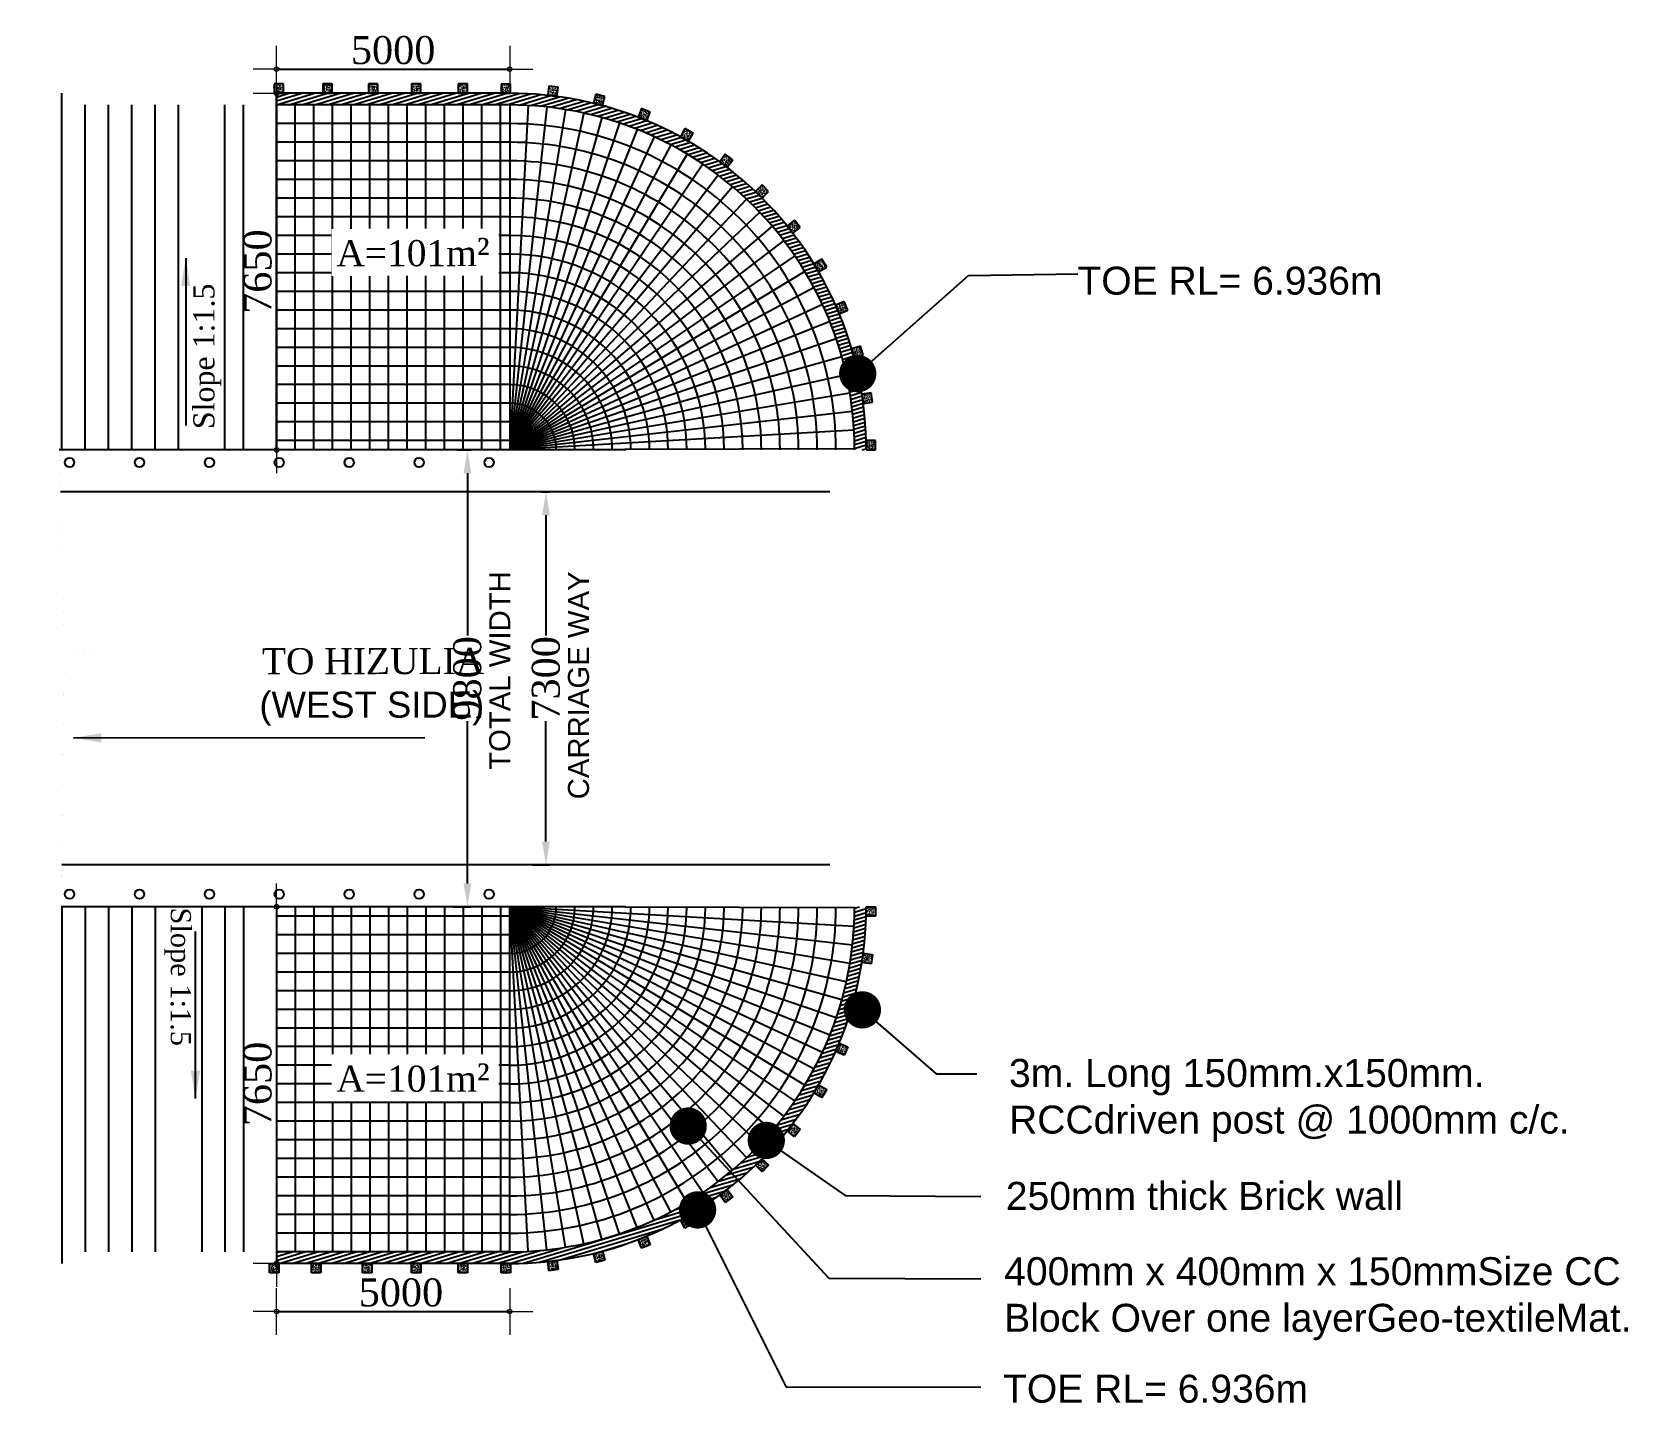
# Model space of a CAD drawing. Header units: millimetres. Extents: x -116975602006 to 5543032, y -156721783972 to 203313.
# Drawn here: x -585968 to -551723, y -70371 to -40960 of the extents above; entities that cross this region are included whole.
import ezdxf

# ---------------------------------------------------------------- set-up
doc = ezdxf.new("R2010")
doc.units = ezdxf.units.MM
doc.header["$LTSCALE"] = 250
doc.set_wipeout_variables(frame=1)
doc.header["$PDMODE"] = 3
doc.header["$PDSIZE"] = -50
for name, color, linetype in [('Abutment W Line', 11, 'Continuous'), ('Dimision', 4, 'Continuous'), ('draw1', 1, 'Continuous'), ('Text', 7, 'Continuous')]:
    doc.layers.add(name, color=color, linetype=linetype)
for name, color, linetype, lineweight in [('Dimension', 3, 'Continuous', 9), ('Dimention', 7, 'Continuous', 25), ('RL', 7, 'Continuous', 18)]:
    doc.layers.add(name, color=color, linetype=linetype, lineweight=lineweight)
doc.styles.add('CH_TEXT', font='arial.ttf')
doc.styles.add('ROMANS', font='arial.ttf', dxfattribs={"height": 200})
doc.styles.get("Standard").update_dxf_attribs({"font": 'times.ttf'})
doc.dimstyles.new('Dimension-1', dxfattribs={"dimtxt": 350, "dimasz": 2, "dimexe": 2, "dimexo": 0.63, "dimgap": 100, "dimtad": 1, "dimdec": 0, "dimzin": 9, "dimdsep": 46, "dimtxsty": 'Standard', "dimblk": 'Dimension-1', "dimcen": 2.5, "dimse1": 1, "dimse2": 1, "dimclrd": 7, "dimclre": 256, "dimclrt": 7, "dimadec": 0, "dimazin": 1, "dimtfac": 1, "dimtdec": 0, "dimtmove": 0, "dimatfit": 3, "dimldrblk": 'Dimension-1', "dimfxl": 0.5, "dimlwd": -1, "dimarcsym": 0})
doc.dimstyles.new('ISO-25', dxfattribs={"dimtxt": 75, "dimasz": 35, "dimexe": 75, "dimexo": 45.625, "dimgap": 20, "dimtad": 1, "dimtoh": 1, "dimdec": 0, "dimtxsty": 'Standard', "dimblk": 'DOT', "dimcen": 300, "dimclrd": 256, "dimclre": 256, "dimclrt": 256, "dimadec": 0, "dimazin": 0, "dimtfac": 1, "dimtdec": 0, "dimtix": 1, "dimtmove": 0, "dimatfit": 3, "dimldrblk": 'DOT', "dimfxl": 1, "dimlwd": -1, "dimarcsym": 0})
doc.dimstyles.get("Standard").update_dxf_attribs({"dimtxt": 500, "dimasz": 700, "dimexe": 80, "dimexo": 70, "dimgap": 30, "dimtad": 1, "dimdec": 0, "dimlfac": -1, "dimzin": 0, "dimdsep": 46, "dimtxsty": 'Standard', "dimcen": 400, "dimadec": 0, "dimazin": 0, "dimtfac": 1, "dimtdec": 0, "dimtix": 1, "dimtofl": 0, "dimtmove": 0, "dimatfit": 3, "dimfxl": 1, "dimtolj": 1, "dimtzin": 0, "dimarcsym": 0})
pattern_1 = [(196.7745461933464, (-724222.3621705335, -256972.934962671), (22.90813908277137, -75.99741961911867), [])]

msp = doc.modelspace()

# ---------------------------------------------------------------- texts
at = {"insert": (-583128.5977515079, -62713.25954828667, -739.8698552063272), "char_height": 432, "width": 8499.641846226763, "attachment_point": 9, "rotation": 270}
msp.add_mtext(' Slope 1:1.5', dxfattribs=at)
at = {"layer": 'Text', "ltscale": 0.5, "char_height": 600, "attachment_point": 7, "style": 'ROMANS'}
for insert in [(-563537.8007019835, -46604.04797195573, -8668.99999999057), (-565134.2729144543, -70371.43512279564, -17338.00000000096)]:
    msp.add_mtext_dynamic_manual_height_columns('TOE RL= 6.936m', width=7002.666351953422, gutter_width=625, heights=[0], dxfattribs=dict(at, insert=insert))
at = {"layer": 'Text', "ltscale": 10, "attachment_point": 7, "rotation": 90.00000000000003, "style": 'CH_TEXT'}
for s, width, gutter_width, insert, char_height in [('{\\fTimes New Roman|b0|i0|c0|p18; Slope 1:1.5}', 4979.208820125348, 525, (-581905.042723859, -49651.75480233436), 453.6), ('\\pi866.21928;TOTAL WIDTH', 5927.629547768272, 625, (-575700.5983701893, -57654.40643559885), 450), ('CARRIAGE WAY', 6190.118655504193, 625, (-574011.0973311313, -57420.79042548779), 450)]:
    msp.add_mtext_dynamic_manual_height_columns(s, width=width, gutter_width=gutter_width, heights=[0], dxfattribs=dict(at, insert=insert, char_height=char_height))
at = {"layer": 'Text', "ltscale": 10, "insert": (-576265.8143343771, -54174.08473680285), "char_height": 560, "attachment_point": 3, "rotation": 0.05525248061482851}
msp.add_mtext_dynamic_manual_height_columns('TO HIZULIA \\P{\\fArial|b0|i0|c0|p34;(WEST SIDE) } ', width=9722.689636982715, gutter_width=625, heights=[0], dxfattribs=at)
at = {"layer": 'Text', "ltscale": 0.5, "char_height": 600, "attachment_point": 1, "style": 'ROMANS'}
for s, insert, width in [('3m. Long 150mm.x150mm.  RCCdriven post @ 1000mm c/c.', (-565005.2662647648, -62990.41578606935, -9937.127147525413), 12138.1250701147), ('250mm thick Brick wall', (-565073.1846406157, -65626.94463336398, -9937.127147525413), 11143.67798010757), ('400mm x 400mm x 150mmSize CC Block Over one layerGeo-textileMat.', (-565108.4500088822, -67242.56352912984, -9937.127147525413), 14654.28439446553)]:
    msp.add_mtext(s, dxfattribs=dict(at, insert=insert, width=width))

# ---------------------------------------------------------------- blocks, each defined once
blk = doc.blocks.new('_Dot')
at = {"color": 0, "linetype": 'ByBlock', "lineweight": -2}
blk.add_line((-0.5, 0), (-1, 0), dxfattribs=at)
at = {"color": 0, "linetype": 'ByBlock', "const_width": 0.5}
blk.add_lwpolyline([(-0.25, 0, 1), (0.25, 0, 1)], format="xyb", close=True, dxfattribs=at)
blk = doc.blocks.new('gggjh')
at = {"layer": 'draw1'}
h = blk.add_hatch(dxfattribs=at)
h.set_pattern_fill('AR-CONC', color=256, scale=0.25)
h.set_pattern_definition([(49.99999999999999, (0, 0), (45.546167249001, -3.984771384725772), [4.7625, -52.3875]), (355, (0, 0), (-8.810855356242335, 47.76421130975879), [3.81, -41.9101460425]), (100.4514447, (3.79550175, -0.332063375), (36.73531177258832, 43.77943797804878), [4.047502199999999, -44.52256114999999]), (46.18420000000001, (0, 12.7), (67.76976022303248, -10.51058198318179), [7.14375, -78.58125]), (96.63555760999996, (5.647475, 11.824125), (59.35103351287575, 61.85653114943038), [6.071255785, -66.78390204]), (351.1841511700001, (0, 12.7), (59.35103351624426, 61.85653114638316), [5.7149917675, -62.86493298]), (21, (6.35, 9.525), (37.90359781728312, -25.5662995467719), [4.7625, -52.3875]), (326.0000000000001, (6.35, 9.525), (15.45050708691177, 46.04699153057982), [3.81, -41.91]), (71.45144499999999, (9.50863315, 7.394475024999999), (53.35410481967904, 20.48069222147631), [4.0475022, -44.5224844]), (37.50000000000001, (0, 0), (0.7721508126479542, 21.13875971828828), [0, -41.402, 0, -42.545, 0, -42.06875]), (7.499999999999999, (0, 0), (16.70491562757644, 25.04514370452988), [0, -24.257, 0, -40.4495, 0, -16.03375]), (327.5, (-14.1605, 0), (33.89764879171785, -1.432185998168361), [0, -15.875, 0, -49.53, 0, -65.7225]), (317.5, (-20.5105, 0), (37.03229534650451, 6.356622758333257), [0, -20.6375, 0, -32.893, 0, -46.6725])])
h.paths.add_polyline_path([(142413.1072026428, 210512.8245718635), (142213.1072026428, 210512.8245718635), (142213.1072026428, 210312.8245718635), (142413.1072026428, 210312.8245718635)])
for p, q in [((142413.1072026428, 210512.8245718635), (142213.1072026428, 210512.8245718635)), ((142213.1072026428, 210512.8245718635), (142213.1072026428, 210312.8245718635)), ((142213.1072026428, 210312.8245718635), (142413.1072026428, 210312.8245718635)), ((142413.1072026428, 210312.8245718635), (142413.1072026428, 210512.8245718635))]:
    blk.add_line(p, q, dxfattribs=at)
blk = doc.blocks.new('*U459')
at = {"xscale": -1, "rotation": 359.5036942329832}
blk.add_blockref('gggjh', (140584.8574750552, -211538.5153947293), dxfattribs=at)
blk = doc.blocks.new('*U460')
at = {"color": 0, "linetype": 'ByBlock', "lineweight": -2, "transparency": 16777216}
for p, rotation in [((-873604.4856500891, 95019.09647781016, 81.44178882754443), 0.124267430455621), ((-875581.2116708364, 94754.85639135973, 81.44178882754443), 15.10355619205014), ((-874601.4962747166, 94951.66746743544, 81.44178882754443), 7.613911811255158), ((-876526.9148301001, 94432.02146199338, 81.44178882754443), 22.59320057284506), ((-877422.4690992804, 93988.67125277592, 81.44178882754443), 30.08284495364006), ((-878252.5935220368, 93432.37070468727, 81.44178882754443), 37.57248933443501), ((-879003.1235798157, 92772.61204469811, 81.44178882754443), 45.06213371522999), ((-879661.2528828316, 92020.65281869438, 81.44178882754443), 52.55177809602503), ((-880215.7516871237, 91189.32380254075, 81.44178882754443), 60.04142247682006), ((-880657.1585091047, 90292.81006892095, 81.44178882754443), 67.53106685761502), ((-880977.9415680582, 89346.40894563934, 81.44178882754443), 75.02071123841), ((-881172.6273018705, 88366.26899537188, 81.44178882754443), 82.51035561920497), ((-881237.8937631162, 87369.1144706884, 81.44178882754443), 90.00000000000001)]:
    blk.add_blockref('*U459', p, dxfattribs=dict(at, rotation=rotation))
blk = doc.blocks.new('*U461')
at = {"ltscale": 10}
blk.add_line((0.00353375996928662, 8.434834530822881e-10, -349.0000000000002), (-4.793268152183949e-10, 7399.999999999998), dxfattribs=at)
blk = doc.blocks.new('*U462')
at = {"color": 0, "linetype": 'ByBlock', "lineweight": -2, "transparency": 16777216}
for p, rotation in [((-875175.452898793, 94596.81507259002, 81.44178882754443), 192.3882492906989), ((-874782.6378731123, 94672.03077252493, 81.44178882754443), 189.2911801278298), ((-874386.3328452869, 94725.91370894837, 81.44178882754443), 186.1941109649607), ((-873987.6954735848, 94758.30648283062, 81.44178882754443), 183.0970418020917), ((-873587.8902293524, 94769.11447068756, 81.44178882754443), 179.9999726525759), ((-876321.5543732714, 94245.676087404, 81.44178882754443), 201.6794567793065), ((-875946.0366362778, 94383.32591530264, 81.44178882754443), 198.5823876164374), ((-875563.6304588092, 94500.48632393601, 81.44178882754443), 195.4853184535681), ((-877047.5601085448, 93910.57522332683, 81.44178882754443), 207.8735951050449), ((-876689.0867338884, 94087.93893319921, 81.44178882754443), 204.7765259421756), ((-877733.1708328441, 93499.09636423328, 81.44178882754443), 214.0677334307831), ((-877395.9273501271, 93714.10306013416, 81.44178882754443), 210.9706642679141), ((-878058.3054248436, 93266.1831980047, 81.44178882754443), 217.1648025936523), ((-878370.38136591, 93016.0439309458, 81.44178882754443), 220.2618717565215), ((-878951.751647371, 92467.05803623697, 81.44178882754443), 226.45601008226), ((-878668.4870418373, 92749.40925222357, 81.44178882754443), 223.3589409193907), ((-879219.3477299443, 92169.81506742397, 81.44178882754443), 229.5530792451293), ((-879470.493606773, 91858.5486309596, 81.44178882754443), 232.6501484079985), ((-879704.4556482527, 91534.16797638248, 81.44178882754443), 235.7472175708676), ((-879920.550420986, 91197.62066155935, 81.44178882754443), 238.8442867337368), ((-880118.146684179, 90849.88978474584, 81.44178882754443), 241.9413558966061), ((-880296.6672335779, 90491.99111282935, 81.44178882754443), 245.0384250594756), ((-880455.5905875576, 90124.97011414243, 81.44178882754443), 248.135494222345), ((-880594.4525104365, 89749.89890451463, 81.44178882754443), 251.2325633852143), ((-880712.8473685692, 89367.87311548326, 81.44178882754443), 254.3296325480837), ((-880810.4293152549, 88980.00869381205, 81.44178882754443), 257.4267017109529), ((-880886.9133010001, 88587.43864166619, 81.44178882754443), 260.5237708738221), ((-880942.0759061857, 88191.30970696633, 81.44178882754443), 263.6208400366914), ((-880975.7559937037, 87792.77903358964, 81.44178882754443), 266.7179091995608), ((-880987.8551796605, 87393.01078120274, 81.44178882754443), 269.8149783624301)]:
    blk.add_blockref('*U461', p, dxfattribs=dict(at, rotation=rotation))
blk = doc.blocks.new('*U455')
at = {"xscale": -1, "rotation": 359.5036942329832}
blk.add_blockref('gggjh', (140584.8574750552, -211538.5153947293), dxfattribs=at)
blk = doc.blocks.new('*U456')
at = {"color": 0, "linetype": 'ByBlock', "lineweight": -2, "transparency": 16777216}
for p, rotation in [((-873604.485650089, 95019.09647781028, 81.44178882754443), 0.1242674304585539), ((-875581.2116708363, 94754.85639135986, 81.44178882754443), 15.10355619205039), ((-874601.4962747165, 94951.66746743556, 81.44178882754443), 7.613911811255447), ((-876526.9148301, 94432.0214619935, 81.44178882754443), 22.59320057284537), ((-877422.4690992803, 93988.67125277604, 81.44178882754443), 30.08284495364029), ((-878252.5935220367, 93432.37070468739, 81.44178882754443), 37.57248933443525), ((-879003.1235798156, 92772.61204469822, 81.44178882754443), 45.06213371523027), ((-879661.2528828315, 92020.65281869449, 81.44178882754443), 52.55177809602526), ((-880215.7516871236, 91189.32380254086, 81.44178882754443), 60.0414224768201), ((-880657.1585091046, 90292.81006892107, 81.44178882754443), 67.53106685761503), ((-880977.9415680581, 89346.40894563946, 81.44178882754443), 75.02071123841007), ((-881172.6273018704, 88366.268995372, 81.44178882754443), 82.51035561920501), ((-881237.8937631161, 87369.11447068851, 81.44178882754443), 90)]:
    blk.add_blockref('*U455', p, dxfattribs=dict(at, rotation=rotation))
blk = doc.blocks.new('*U457')
at = {"ltscale": 10}
blk.add_line((0.00353375996928662, 8.434834530822881e-10, -349.0000000000002), (-4.793268152183949e-10, 7399.999999999998), dxfattribs=at)
blk = doc.blocks.new('*U458')
at = {"color": 0, "linetype": 'ByBlock', "lineweight": -2, "transparency": 16777216}
for p, rotation in [((-875175.4528987929, 94596.81507259014, 81.44178882754443), 192.3882492906993), ((-874782.6378731122, 94672.03077252505, 81.44178882754443), 189.29118012783), ((-874386.3328452868, 94725.91370894849, 81.44178882754443), 186.1941109649609), ((-873987.6954735847, 94758.30648283074, 81.44178882754443), 183.0970418020917), ((-873587.8902293523, 94769.11447068768, 81.44178882754443), 179.9999726525759), ((-876321.5543732713, 94245.67608740412, 81.44178882754443), 201.679456779307), ((-875946.0366362777, 94383.32591530276, 81.44178882754443), 198.5823876164378), ((-875563.6304588091, 94500.48632393613, 81.44178882754443), 195.4853184535685), ((-877047.5601085447, 93910.57522332694, 81.44178882754443), 207.8735951050451), ((-876689.0867338883, 94087.93893319933, 81.44178882754443), 204.7765259421762), ((-877733.170832844, 93499.0963642334, 81.44178882754443), 214.0677334307838), ((-877395.927350127, 93714.10306013428, 81.44178882754443), 210.9706642679143), ((-878058.3054248434, 93266.18319800482, 81.44178882754443), 217.1648025936531), ((-878370.3813659099, 93016.04393094592, 81.44178882754443), 220.2618717565224), ((-878951.7516473709, 92467.05803623708, 81.44178882754443), 226.4560100822608), ((-878668.4870418372, 92749.40925222369, 81.44178882754443), 223.3589409193916), ((-879219.3477299442, 92169.81506742409, 81.44178882754443), 229.55307924513), ((-879470.4936067729, 91858.54863095972, 81.44178882754443), 232.6501484079989), ((-879704.4556482526, 91534.1679763826, 81.44178882754443), 235.7472175708681), ((-879920.5504209859, 91197.62066155946, 81.44178882754443), 238.8442867337375), ((-880118.1466841788, 90849.88978474596, 81.44178882754443), 241.9413558966067), ((-880296.6672335778, 90491.99111282946, 81.44178882754443), 245.0384250594758), ((-880455.5905875575, 90124.97011414255, 81.44178882754443), 248.1354942223449), ((-880594.4525104364, 89749.89890451475, 81.44178882754443), 251.2325633852143), ((-880712.8473685691, 89367.87311548338, 81.44178882754443), 254.3296325480837), ((-880810.4293152548, 88980.00869381218, 81.44178882754443), 257.4267017109529), ((-880886.913301, 88587.4386416663, 81.44178882754443), 260.5237708738221), ((-880942.0759061855, 88191.30970696645, 81.44178882754443), 263.6208400366914), ((-880975.7559937036, 87792.77903358977, 81.44178882754443), 266.7179091995608), ((-880987.8551796604, 87393.01078120286, 81.44178882754443), 269.8149783624301)]:
    blk.add_blockref('*U457', p, dxfattribs=dict(at, rotation=rotation))
blk = doc.blocks.new('Dimension-1')
at = {"layer": 'Dimension', "linetype": 'Continuous', "ltscale": 0.1}
for p, q in [((0, 250), (0, -250)), ((-250, 0), (250, 0))]:
    blk.add_line(p, q, dxfattribs=at)
blk.add_circle((0, 0), 25, dxfattribs=at)
blk = doc.blocks.new('*D480')
at = {"color": 7, "ltscale": 10, "transparency": 16777216}
blk.add_line((-580718.2243841316, -42278.49184782013), (-580718.2243841316, -49924.49184781805), dxfattribs=at)
at = {"layer": 'Defpoints', "color": 0, "ltscale": 10, "transparency": 16777216}
for p in [(-580718.2243841337, -42276.49184782013, -1.499470840826689e-06), (-580718.2243841337, -49926.49184781805), (-580718.2243841316, -49926.49184781805)]:
    blk.add_point(p, dxfattribs=at)
at = {"color": 7, "ltscale": 10, "transparency": 16777216, "xscale": 2, "yscale": 2, "zscale": 2}
for p, rotation in [((-580718.2243841316, -42276.49184782013), 90), ((-580718.2243841316, -49926.49184781805), 270)]:
    blk.add_blockref('Dimension-1', p, dxfattribs=dict(at, rotation=rotation))
at = {"color": 7, "ltscale": 10, "transparency": 16777216, "insert": (-581124.2806206131, -46101.49184781891), "char_height": 600, "attachment_point": 5, "rotation": 90}
blk.add_mtext('7650', dxfattribs=at)
blk = doc.blocks.new('*D481')
at = {"color": 7, "ltscale": 10, "transparency": 16777216}
blk.add_line((-580718.2243841313, -59728.49187962096), (-580718.2243841313, -67374.49187962027), dxfattribs=at)
at = {"layer": 'Defpoints', "color": 0, "ltscale": 10, "transparency": 16777216}
for p in [(-580718.2243841337, -59726.49187962096, -1.499470840826689e-06), (-580718.2243841337, -67376.49187962027, -349.0000014994711), (-580718.2243841313, -67376.49187962027)]:
    blk.add_point(p, dxfattribs=at)
at = {"color": 7, "ltscale": 10, "transparency": 16777216, "xscale": 2, "yscale": 2, "zscale": 2}
for p, rotation in [((-580718.2243841313, -59726.49187962096), 90), ((-580718.2243841313, -67376.49187962027), 270)]:
    blk.add_blockref('Dimension-1', p, dxfattribs=dict(at, rotation=rotation))
at = {"color": 7, "ltscale": 10, "transparency": 16777216, "insert": (-581124.2806206128, -63526.49187962023), "char_height": 600, "attachment_point": 5, "rotation": 90}
blk.add_mtext('7650', dxfattribs=at)
blk = doc.blocks.new('*D483')
at = {"color": 7, "ltscale": 10, "transparency": 16777216}
blk.add_line((-580716.2243841335, -41759.14070335007), (-575720.2243841335, -41759.14070335007), dxfattribs=at)
at = {"layer": 'Defpoints', "color": 0, "ltscale": 10, "transparency": 16777216}
for p in [(-575718.2243841335, -41759.14070335007), (-580718.2243841335, -42276.49184782011, -1.499470840826689e-06), (-575718.2243841335, -42276.49184781732, -1.499470840826689e-06)]:
    blk.add_point(p, dxfattribs=at)
at = {"color": 7, "ltscale": 10, "transparency": 16777216, "xscale": 2, "yscale": 2, "zscale": 2, "rotation": 180}
blk.add_blockref('Dimension-1', (-580718.2243841335, -41759.14070335007), dxfattribs=at)
at = {"color": 7, "ltscale": 10, "transparency": 16777216, "xscale": 2, "yscale": 2, "zscale": 2}
blk.add_blockref('Dimension-1', (-575718.2243841335, -41759.14070335007), dxfattribs=at)
at = {"color": 7, "ltscale": 10, "transparency": 16777216, "insert": (-578218.2243841335, -41353.94964350869), "char_height": 600, "attachment_point": 5}
blk.add_mtext('5000', dxfattribs=at)
blk = doc.blocks.new('*D472')
at = {"color": 7, "ltscale": 10, "transparency": 16777216}
blk.add_line((-580716.2243841335, -68407.03817082918), (-575720.2243841335, -68407.03817082918), dxfattribs=at)
at = {"layer": 'Defpoints', "color": 0, "ltscale": 10, "transparency": 16777216}
for p in [(-580718.2243841335, -67076.35996872373, -1.499470840826689e-06), (-575718.2243841335, -67076.35996872652, -1.499470840826689e-06), (-575718.2243841335, -68407.03817082918)]:
    blk.add_point(p, dxfattribs=at)
at = {"color": 7, "ltscale": 10, "transparency": 16777216, "xscale": 2, "yscale": 2, "zscale": 2, "rotation": 180}
blk.add_blockref('Dimension-1', (-580718.2243841335, -68407.03817082918), dxfattribs=at)
at = {"color": 7, "ltscale": 10, "transparency": 16777216, "xscale": 2, "yscale": 2, "zscale": 2}
blk.add_blockref('Dimension-1', (-575718.2243841335, -68407.03817082918), dxfattribs=at)
at = {"color": 7, "ltscale": 10, "transparency": 16777216, "insert": (-578050.9085920523, -68001.8471109878), "char_height": 600, "attachment_point": 5}
blk.add_mtext('5000', dxfattribs=at)
blk = doc.blocks.new('*D477')
at = {"layer": 'Defpoints', "color": 0, "ltscale": 10, "transparency": 16777216}
for p in [(-575075.1625986793, -50826.49184781805), (-574939.6872673875, -50826.49184781805), (-575273.806356574, -58826.49187962039, -1.499470840825821e-06)]:
    blk.add_point(p, dxfattribs=at)
at = {"layer": 'Text', "lineweight": -2, "ltscale": 10, "transparency": 16777216}
for p, q in [((-575029.5375986793, -50826.49184781805), (-574864.6872673875, -50826.49184781805)), ((-575228.181356574, -58826.49187962039), (-574864.6872673875, -58826.49187962039))]:
    blk.add_line(p, q, dxfattribs=at)
at = {"layer": 'Text', "ltscale": 10, "transparency": 16777216}
for p, q in [((-574939.6872673875, -51326.49184781805), (-574939.6872673875, -53907.77881397156)), ((-574939.6872673875, -58326.49187962039), (-574939.6872673875, -55745.20491346687))]:
    blk.add_line(p, q, dxfattribs=at)
for points in [[(-575023.0206007209, -51326.49184781805), (-574856.3539340541, -51326.49184781805), (-574939.6872673875, -50826.49184781805)], [(-575023.0206007209, -58326.49187962039), (-574856.3539340541, -58326.49187962039), (-574939.6872673875, -58826.49187962039)]]:
    blk.add_solid(points, dxfattribs=at)
at = {"layer": 'Text', "ltscale": 10, "transparency": 16777216, "insert": (-574939.6872673874, -54826.49186371903), "char_height": 600, "attachment_point": 5, "rotation": 90}
blk.add_mtext('7300', dxfattribs=at)
blk = doc.blocks.new('_DotSmall')
at = {"color": 0, "linetype": 'ByBlock', "const_width": 0.5}
blk.add_lwpolyline([(-0.0625, 0, 1), (0.0625, 0, 1)], format="xyb", close=True, dxfattribs=at)
blk = doc.blocks.new('*D478')
at = {"layer": 'Defpoints', "color": 0, "ltscale": 10, "transparency": 16777216}
for p in [(-576894.287837212, -49926.49184781828), (-576624.5908869046, -49926.49184781828), (-576958.7099760917, -59726.49187962062)]:
    blk.add_point(p, dxfattribs=at)
at = {"layer": 'Text', "lineweight": -2, "ltscale": 10, "transparency": 16777216}
for p, q in [((-576848.662837212, -49926.49184781828), (-576549.5908869046, -49926.49184781828)), ((-576913.0849760917, -59726.49187962062), (-576549.5908869046, -59726.49187962062))]:
    blk.add_line(p, q, dxfattribs=at)
at = {"layer": 'Text', "ltscale": 10, "transparency": 16777216}
for p, q in [((-576624.5908869046, -50426.49184781828), (-576624.5908869046, -53908.86028477208)), ((-576624.5908869046, -59226.49187962062), (-576624.5908869046, -55744.12344266682))]:
    blk.add_line(p, q, dxfattribs=at)
for points in [[(-576707.924220238, -50426.49184781828), (-576541.2575535713, -50426.49184781828), (-576624.5908869046, -49926.49184781828)], [(-576707.924220238, -59226.49187962062), (-576541.2575535713, -59226.49187962062), (-576624.5908869046, -59726.49187962062)]]:
    blk.add_solid(points, dxfattribs=at)
at = {"layer": 'Text', "ltscale": 10, "transparency": 16777216, "insert": (-576624.5908869045, -54826.49186371927), "char_height": 600, "attachment_point": 5, "rotation": 90}
blk.add_mtext('9800', dxfattribs=at)

# ---------------------------------------------------------------- dimensions: what is measured, and where the dimension line sits
at = {"ltscale": 10}
dim = msp.add_linear_dim(base=(-575718.2243841335, -41759.14070335007), p1=(-580718.2243841335, -42276.49184782011, -1.499470840826689e-06), p2=(-575718.2243841335, -42276.49184781732, -1.499470840826689e-06), dimstyle='Dimension-1', override={"dimtxt": 600, "dimfxl": 45, "dimfxlon": 1}, dxfattribs=at)
dim.commit()
dim.dimension.update_dxf_attribs({"geometry": '*D483', "text_midpoint": (-578218.2243841335, -41353.94964350869)})
dim = msp.add_linear_dim(base=(-580718.2243841316, -49926.49184781805), p1=(-580718.2243841335, -42276.49184782011, -1.499470840826689e-06), p2=(-580718.2243841335, -49926.49184781802), angle=90, dimstyle='Dimension-1', override={"dimtxt": 600, "dimfxl": 45, "dimfxlon": 1}, dxfattribs=at)
dim.commit()
dim.dimension.update_dxf_attribs({"geometry": '*D480', "text_midpoint": (-581124.2806206131, -46101.49184781891)})
dim = msp.add_linear_dim(base=(-580718.2243841313, -67376.49187962027), p1=(-580718.2243841335, -59726.49187962093, -1.499470840826689e-06), p2=(-580718.2243841335, -67376.49187962024, -349.0000014994711), angle=90, dimstyle='Dimension-1', override={"dimtxt": 600, "dimfxl": 45, "dimfxlon": 1}, dxfattribs=at)
dim.commit()
dim.dimension.update_dxf_attribs({"geometry": '*D481', "text_midpoint": (-580718.2243841311, -63526.49187962023), "dimtype": 160})
dim = msp.add_linear_dim(base=(-575718.2243841335, -68407.03817082918), p1=(-580718.2243841335, -67076.35996872373, -1.499470840826689e-06), p2=(-575718.2243841335, -67076.35996872652, -1.499470840826689e-06), dimstyle='Dimension-1', override={"dimtxt": 600, "dimfxl": 45, "dimfxlon": 1}, dxfattribs=at)
dim.commit()
dim.dimension.update_dxf_attribs({"geometry": '*D472', "text_midpoint": (-578050.9085920523, -68407.03817082918), "dimtype": 160})
at = {"layer": 'Text', "ltscale": 10}
for base, p1, p2, text, picture, middle in [((-576624.5908869046, -49926.49184781828, -1.499470840826689e-06), (-576958.7099760915, -59726.49187962059, -1.499470840826689e-06), (-576894.2878372117, -49926.49184781825, -1.499470840826689e-06), '9800', '*D478', (-576624.5908869045, -54826.49186371927, -1.499470840826689e-06)), ((-574939.6872673875, -50826.49184781805), (-575273.8063565737, -58826.49187962036, -1.499470840825821e-06), (-575075.1625986791, -50826.49184781802), '7300', '*D477', (-574939.6872673874, -54826.49186371903))]:
    dim = msp.add_linear_dim(base=base, p1=p1, p2=p2, angle=90, text=text, dimstyle='ISO-25', override={"dimtxt": 600, "dimasz": 500, "dimgap": 65, "dimtad": 0, "dimblk1": 'DotSmall', "dimfxl": 75}, dxfattribs=at)
    dim.commit()
    dim.dimension.update_dxf_attribs({"geometry": picture, "text_midpoint": middle})

# ---------------------------------------------------------------- hatches: boundary and pattern name
at = {"layer": 'Abutment W Line', "ltscale": 10}
h = msp.add_hatch(dxfattribs=at)
h.set_pattern_fill('ANSI31', color=3, scale=25, angle=151.7745461933464)
h.set_pattern_definition(pattern_1)
edge = h.paths.add_edge_path()
edge.add_line((-575718.2243841353, -42276.49184781848), (-580718.2243841353, -42276.49184781848))
edge.add_line((-580718.2243841353, -42276.49184781848), (-580718.2243841353, -42526.49184781848))
edge.add_line((-580718.2243841353, -42526.49184781848), (-575718.2243841351, -42526.49184781779))
edge.add_arc((-575710.7077444366, -49907.14130644337), 7380.653286192433, 4.901688908068024, 90.05835144784538, ccw=False)
edge.add_line((-568357.0471463862, -49276.49184781755), (-568095.9569120388, -49275.69342753012))
edge.add_arc((-575718.2256390157, -49926.49321441003), 7650.001366591609, 4.880156672958103, 89.99999060139334)
edge = h.paths.add_edge_path()
edge.add_line((-568095.9569120384, -49275.69342752942), (-568357.047146385, -49276.49184781802))
edge.add_arc((-573687.7704384904, -49921.04007135658), 5369.548698862979, 2.572644335969187, 6.894277795349694, ccw=False)
edge.add_arc((-568055.2046815902, -49976.27482031332), 399.7744643839259, 93.0117963778925, 132.179149859509, ccw=False)
edge.add_arc((-575718.2243849512, -49926.49184786063), 7650.000000818941, 2.618087063685781, 4.880147274134551)
edge = h.paths.add_edge_path()
edge.add_arc((-568055.2046815904, -49976.27482031379), 399.7744643850837, 93.01179637778338, 132.1791498595407)
edge.add_arc((-573687.7704385186, -49921.04007138452), 5369.548698891223, -0.05817320070121923, 2.572644336256303, ccw=False)
edge.add_line((-568318.2245072599, -49926.49184781755), (-568068.2243841339, -49926.49184781755))
edge.add_arc((-578638.8880936729, -49993.23221414001), 10570.87439792288, 0.3617455448534255, 2.256341518512952)
h = msp.add_hatch(dxfattribs=at)
h.set_pattern_fill('ANSI31', color=3, scale=25, angle=151.7745461933464)
h.set_pattern_definition(pattern_1)
edge = h.paths.add_edge_path()
edge.add_line((-575718.2243841353, -67376.49187961989), (-580718.2243841353, -67376.49187961989))
edge.add_line((-580718.2243841353, -67376.49187961989), (-580718.2243841353, -67126.49187961989))
edge.add_line((-580718.2243841353, -67126.49187961989), (-575718.2243841351, -67126.49187962059))
edge.add_arc((-575710.7077444366, -59745.842420995), 7380.653286192433, 269.9416485521546, 355.098311091932)
edge.add_line((-568357.0471463862, -60376.49187962082), (-568095.9569120388, -60377.29029990826))
edge.add_arc((-575718.2256390157, -59726.49051302858), 7650.001366591609, 270.00000939860666, 355.1198433270419, ccw=False)
edge = h.paths.add_edge_path()
edge.add_line((-568095.9569120384, -60377.29029990896), (-568357.047146385, -60376.49187962036))
edge.add_arc((-573687.7704384904, -59731.94365608203), 5369.548698862979, 353.1057222046503, 357.4273556640308)
edge.add_arc((-568055.2046815902, -59676.70890712505), 399.7744643839259, 227.820850140491, 266.9882036221075)
edge.add_arc((-575718.2243849512, -59726.49187957798), 7650.000000818941, 355.1198527258654, 357.3819129363142, ccw=False)
edge = h.paths.add_edge_path()
edge.add_arc((-568055.2046815904, -59676.70890712459), 399.7744643850837, 227.8208501404593, 266.9882036222166, ccw=False)
edge.add_arc((-573687.7704385186, -59731.94365605409), 5369.548698891223, 357.4273556637437, 360.0581732007012)
edge.add_line((-568318.2245072599, -59726.49187962082), (-568068.2243841339, -59726.49187962082))
edge.add_arc((-578638.8880936729, -59659.7515132986), 10570.87439792288, 357.74365848148705, 359.6382544551466, ccw=False)

# ---------------------------------------------------------------- linework, layer by layer
at = {"ltscale": 10}
for p, q in [((-585326.1239696709, -49926.49184781825, -1.499470840826689e-06), (-585326.1239696746, -42276.49184781918, -1.499470840826689e-06)), ((-575718.2280372772, -42276.49184781825, -1.499470840826689e-06), (-580718.2243841335, -42276.49184781848, -1.499470840826689e-06)), ((-580718.2243841335, -42526.49184781825, -349.0000014994711), (-580718.2243841335, -42276.49184781825, -349.0000014994711)), ((-580109.703558773, -42276.49184781825, -1.499470840826689e-06), (-580326.1239696741, -42276.49184781825, -1.499470840826689e-06)), ((-575718.2280372772, -42276.49184781825, -1.499470840826689e-06), (-579834.6750808056, -42276.49184781825, -1.499470840826689e-06)), ((-584826.1239696727, -49926.49184781825, -1.499470840826689e-06), (-584826.1239696727, -42526.49184781918, -1.499470840826689e-06)), ((-584326.1239696727, -49926.49184781825, -1.499470840826689e-06), (-584326.1239696727, -42526.49184781825, -1.499470840826689e-06)), ((-583826.1239696727, -49926.49184781918, -1.499470840826689e-06), (-583826.1239696727, -42526.49184781825, -1.499470840826689e-06)), ((-583326.1239696727, -49926.49184781732, -1.499470840826689e-06), (-583326.1239696727, -42526.49184781825, -1.499470840826689e-06)), ((-582826.1239696727, -49926.49184781825, -1.499470840826689e-06), (-582826.1239696727, -42526.49184781918, -1.499470840826689e-06)), ((-581826.1239696727, -49926.49184781918, -1.499470840826689e-06), (-581826.1239696727, -42526.49184781825, -1.499470840826689e-06)), ((-581426.1239696727, -49926.49184781918, -1.499470840826689e-06), (-581426.1239696727, -42526.49184781825, -1.499470840826689e-06)), ((-575704.9619660522, -42526.49184781732, -1.499470840826689e-06), (-580718.2243841332, -42526.49184781825, -1.499470840826689e-06)), ((-580718.2243841335, -49926.49184781825, -1.499470840826689e-06), (-580718.2243841335, -42526.49184781825, -1.499470840826689e-06)), ((-580318.2243841335, -49926.49184781825, -1.499470840826689e-06), (-580318.2243841335, -42526.49184781825, -1.499470840826689e-06)), ((-579918.2243841335, -49926.49184781825, -1.499470840826689e-06), (-579918.2243841335, -42526.49184781825, -1.499470840826689e-06)), ((-579518.2243841335, -49926.49184781825, -1.499470840826689e-06), (-579518.2243841335, -42526.49184781825, -1.499470840826689e-06)), ((-579118.2243841335, -49926.49184781825, -1.499470840826689e-06), (-579118.2243841335, -42526.49184781825, -1.499470840826689e-06)), ((-578718.2243841335, -49926.49184781825, -1.499470840826689e-06), (-578718.2243841335, -42526.49184781825, -1.499470840826689e-06)), ((-578318.2243841335, -49926.49184781825, -1.499470840826689e-06), (-578318.2243841335, -42526.49184781825, -1.499470840826689e-06)), ((-577918.2243841335, -49926.49184781825, -1.499470840826689e-06), (-577918.2243841335, -42526.49184781825, -1.499470840826689e-06)), ((-577518.2243841335, -49926.49184781825, -1.499470840826689e-06), (-577518.2243841335, -42526.49184781825, -1.499470840826689e-06)), ((-577118.2243841335, -49926.49184781825, -1.499470840826689e-06), (-577118.2243841335, -42526.49184781825, -1.499470840826689e-06)), ((-576718.2243841335, -49926.49184781825, -1.499470840826689e-06), (-576718.2243841335, -42526.49184781825, -1.499470840826689e-06)), ((-576318.2243841335, -49926.49184781825, -1.499470840826689e-06), (-576318.2243841335, -42526.49184781825, -1.499470840826689e-06)), ((-575918.2243841335, -49926.49184781825, -1.499470840826689e-06), (-575918.2243841335, -42526.49184781825, -1.499470840826689e-06)), ((-575704.961966052, -42926.49184781732, -1.499470840826689e-06), (-580718.2243841332, -42926.49184781825, -1.499470840826689e-06)), ((-575704.961966052, -43326.49184781732, -1.499470840826689e-06), (-580718.224384133, -43326.49184781825, -1.499470840826689e-06)), ((-575704.961966052, -43726.49184781732, -1.499470840826689e-06), (-580718.224384133, -43726.49184781825, -1.499470840826689e-06)), ((-575704.9619660518, -44126.49184781732, -1.499470840826689e-06), (-580718.224384133, -44126.49184781825, -1.499470840826689e-06)), ((-575704.9619660517, -44526.49184781732, -1.499470840826689e-06), (-580718.2243841329, -44526.49184781825, -1.499470840826689e-06)), ((-575704.9619660517, -44926.49184781732, -1.499470840826689e-06), (-580718.2243841328, -44926.49184781825, -1.499470840826689e-06)), ((-575704.9619660516, -45326.49184781732, -1.499470840826689e-06), (-580718.2243841328, -45326.49184781825, -1.499470840826689e-06)), ((-575704.9619660515, -45726.49184781732, -1.499470840826689e-06), (-580718.2243841328, -45726.49184781825, -1.499470840826689e-06)), ((-575704.9619660515, -46126.49184781732, -1.499470840826689e-06), (-580718.2243841325, -46126.49184781825, -1.499470840826689e-06)), ((-575704.9619660514, -46526.49184781732, -1.499470840826689e-06), (-580718.2243841325, -46526.49184781825, -1.499470840826689e-06)), ((-575704.9619660513, -46926.49184781732, -1.499470840826689e-06), (-580718.2243841325, -46926.49184781825, -1.499470840826689e-06)), ((-575704.9619660513, -47326.49184781732, -1.499470840826689e-06), (-580718.2243841324, -47326.49184781825, -1.499470840826689e-06)), ((-575704.9619660511, -47726.49184781732, -1.499470840826689e-06), (-580718.2243841323, -47726.49184781825, -1.499470840826689e-06)), ((-575704.961966051, -48126.49184781732, -1.499470840826689e-06), (-580718.2243841323, -48126.49184781825, -1.499470840826689e-06)), ((-575704.961966051, -48526.49184781732, -1.499470840826689e-06), (-580718.2243841322, -48526.49184781825, -1.499470840826689e-06)), ((-575704.9619660509, -48926.49184781732, -1.499470840826689e-06), (-580718.2243841321, -48926.49184781825, -1.499470840826689e-06)), ((-575704.9619660508, -49326.49184781732, -1.499470840826689e-06), (-580718.2243841321, -49326.49184781825, -1.499470840826689e-06)), ((-573226.1239696727, -49926.49184781802), (-585382.439537859, -49926.49184781802)), ((-575704.9619660508, -49726.49184781732, -1.499470840826689e-06), (-580718.224384132, -49726.49184781825, -1.499470840826689e-06)), ((-568848.2243841283, -50826.49184781802), (-585357.6669708248, -50826.49184781802)), ((-568848.2243841283, -58826.49187961989, -1.499470840826689e-06), (-585326.1239696709, -58826.49187962129, -1.499470840826689e-06)), ((-573226.1239696725, -59726.49187962036, -1.499470840826689e-06), (-585341.1643185585, -59726.49187962129, -1.499470840826689e-06)), ((-585326.1239696709, -59726.49187962012, -1.499470840826689e-06), (-585326.1239696746, -67376.49187961919, -1.499470840826689e-06)), ((-585326.1239696727, -59726.49187962105, -1.499470840826689e-06), (-585326.1239696727, -65351.49187962012, -1.499470840826689e-06)), ((-584826.1239696727, -59726.49187962012, -1.499470840826689e-06), (-584826.1239696727, -67126.49187961919, -1.499470840826689e-06)), ((-584326.1239696727, -59726.49187962012, -1.499470840826689e-06), (-584326.1239696727, -67126.49187962012, -1.499470840826689e-06)), ((-583826.1239696727, -59726.49187961919, -1.499470840826689e-06), (-583826.1239696727, -67126.49187962012, -1.499470840826689e-06)), ((-583326.1239696727, -59726.49187962105, -1.499470840826689e-06), (-583326.1239696727, -67126.49187962012, -1.499470840826689e-06)), ((-582326.1239696727, -59726.49187962012, -1.499470840826689e-06), (-582326.1239696727, -67126.49187961919, -1.499470840826689e-06)), ((-581826.1239696727, -59726.49187961919, -1.499470840826689e-06), (-581826.1239696727, -67126.49187962012, -1.499470840826689e-06)), ((-581426.1239696727, -59726.49187961919, -1.499470840826689e-06), (-581426.1239696727, -67126.49187962012, -1.499470840826689e-06)), ((-580718.2243841335, -59726.49187962012, -1.499470840826689e-06), (-580718.2243841335, -67126.49187962012, -1.499470840826689e-06)), ((-575704.9619660508, -59926.49187962105, -1.499470840826689e-06), (-580718.2243841318, -59926.49187962012, -1.499470840826689e-06)), ((-580318.2243841335, -59726.49187962012, -1.499470840826689e-06), (-580318.2243841335, -67126.49187962012, -1.499470840826689e-06)), ((-579918.2243841335, -59726.49187962012, -1.499470840826689e-06), (-579918.2243841335, -67126.49187962012, -1.499470840826689e-06)), ((-579518.2243841335, -59726.49187962012, -1.499470840826689e-06), (-579518.2243841335, -67126.49187962012, -1.499470840826689e-06)), ((-579118.2243841335, -59726.49187962012, -1.499470840826689e-06), (-579118.2243841335, -67126.49187962012, -1.499470840826689e-06)), ((-578718.2243841335, -59726.49187962012, -1.499470840826689e-06), (-578718.2243841335, -67126.49187962012, -1.499470840826689e-06)), ((-578318.2243841335, -59726.49187962012, -1.499470840826689e-06), (-578318.2243841335, -67126.49187962012, -1.499470840826689e-06)), ((-577918.2243841335, -59726.49187962012, -1.499470840826689e-06), (-577918.2243841335, -67126.49187962012, -1.499470840826689e-06)), ((-577518.2243841335, -59726.49187962012, -1.499470840826689e-06), (-577518.2243841335, -67126.49187962012, -1.499470840826689e-06)), ((-577118.2243841335, -59726.49187962012, -1.499470840826689e-06), (-577118.2243841335, -67126.49187962012, -1.499470840826689e-06)), ((-576718.2243841335, -59726.49187962012, -1.499470840826689e-06), (-576718.2243841335, -67126.49187962012, -1.499470840826689e-06)), ((-576318.2243841335, -59726.49187962012, -1.499470840826689e-06), (-576318.2243841335, -67126.49187962012, -1.499470840826689e-06)), ((-575918.2243841335, -59726.49187962012, -1.499470840826689e-06), (-575918.2243841335, -67126.49187962012, -1.499470840826689e-06)), ((-575704.9619660508, -60326.49187962105, -1.499470840826689e-06), (-580718.2243841321, -60326.49187962012, -1.499470840826689e-06)), ((-575704.9619660508, -60726.49187962105, -1.499470840826689e-06), (-580718.2243841321, -60726.49187962012, -1.499470840826689e-06)), ((-575704.961966051, -61126.49187962105, -1.499470840826689e-06), (-580718.2243841321, -61126.49187962012, -1.499470840826689e-06)), ((-575704.961966051, -61526.49187962105, -1.499470840826689e-06), (-580718.2243841323, -61526.49187962012, -1.499470840826689e-06)), ((-575704.961966051, -61926.49187962105, -1.499470840826689e-06), (-580718.2243841323, -61926.49187962012, -1.499470840826689e-06)), ((-575704.9619660513, -62326.49187962105, -1.499470840826689e-06), (-580718.2243841323, -62326.49187962012, -1.499470840826689e-06)), ((-575704.9619660513, -62726.49187962105, -1.499470840826689e-06), (-580718.2243841325, -62726.49187962012, -1.499470840826689e-06)), ((-575704.9619660513, -63126.49187962105, -1.499470840826689e-06), (-580718.2243841325, -63126.49187962012, -1.499470840826689e-06)), ((-575704.9619660515, -63526.49187962105, -1.499470840826689e-06), (-580718.2243841325, -63526.49187962012, -1.499470840826689e-06)), ((-575704.9619660515, -63926.49187962105, -1.499470840826689e-06), (-580718.2243841328, -63926.49187962012, -1.499470840826689e-06)), ((-575704.9619660515, -64326.49187962105, -1.499470840826689e-06), (-580718.2243841328, -64326.49187962012, -1.499470840826689e-06)), ((-575704.9619660517, -64726.49187962105, -1.499470840826689e-06), (-580718.2243841328, -64726.49187962012, -1.499470840826689e-06)), ((-575704.9619660517, -65126.49187962105, -1.499470840826689e-06), (-580718.2243841328, -65126.49187962012, -1.499470840826689e-06)), ((-575704.9619660517, -65526.49187962105, -1.499470840826689e-06), (-580718.224384133, -65526.49187962012, -1.499470840826689e-06)), ((-575704.961966052, -65926.49187962105, -1.499470840826689e-06), (-580718.224384133, -65926.49187962012, -1.499470840826689e-06)), ((-575704.961966052, -66326.49187962105, -1.499470840826689e-06), (-580718.224384133, -66326.49187962012, -1.499470840826689e-06)), ((-575704.961966052, -66726.49187962105, -1.499470840826689e-06), (-580718.2243841332, -66726.49187962012, -1.499470840826689e-06)), ((-575704.9619660522, -67126.49187962105, -1.499470840826689e-06), (-580718.2243841332, -67126.49187962012, -1.499470840826689e-06)), ((-580718.2243841335, -67126.49187962012, -349.0000014994711), (-580718.2243841335, -67376.49187962012, -349.0000014994711)), ((-575718.2280372772, -67376.49187962012, -1.499470840826689e-06), (-580718.2243841335, -67376.49187962012, -1.499470840826689e-06)), ((-580109.703558773, -67376.49187962012, -1.499470840826689e-06), (-580326.1239696741, -67376.49187962012, -1.499470840826689e-06)), ((-575718.2280372772, -67376.49187962012, -1.499470840826689e-06), (-579834.6750808056, -67376.49187962036, -1.499470840826689e-06))]:
    msp.add_line(p, q, dxfattribs=at)
for centre, radius, start, end in [((-575718.2243841335, -49926.49184781732, -1.499470840826689e-06), 7650.000000000015, 0, 90.00002736077732), ((-575718.2243841335, -49926.49184781732, -1.499470840826689e-06), 7400.000000000015, 0, 90.00002736077732), ((-575718.2243841335, -49926.49184781732, -1.499470840826689e-06), 7000.000000000015, 0, 90.00002736077732), ((-575718.2243841335, -49926.49184781732, -1.499470840826689e-06), 6600.000000000015, 0, 90.00002736077732), ((-575718.2243841335, -49926.49184781732, -1.499470840826689e-06), 6200.000000000015, 0, 90.00002736077732), ((-575718.2243841335, -49926.49184781732, -1.499470840826689e-06), 5800.000000000015, 0, 90.00002736077732), ((-575718.2243841335, -49926.49184781732, -1.499470840826689e-06), 5400.000000000015, 0, 90.00002736077732), ((-575718.2243841335, -49926.49184781732, -1.499470840826689e-06), 5000.000000000015, 0, 90.00002736077732), ((-575718.2243841335, -49926.49184781732, -1.499470840826689e-06), 4600.000000000015, 0, 90.00002736077732), ((-575718.2243841335, -49926.49184781732, -1.499470840826689e-06), 4200.000000000015, 0, 90.00002736077732), ((-575718.2243841335, -49926.49184781732, -1.499470840826689e-06), 3800.000000000015, 0, 90.00002736077732), ((-575718.2243841335, -49926.49184781732, -1.499470840826689e-06), 3400.000000000015, 0, 90.00002736077732), ((-575718.2243841335, -49926.49184781732, -1.499470840826689e-06), 3000.000000000015, 0, 90.00002736077732), ((-575718.2243841335, -49926.49184781732, -1.499470840826689e-06), 2600.000000000015, 0, 90.00002736077732), ((-575718.2243841335, -49926.49184781732, -1.499470840826689e-06), 2200.000000000015, 0, 90.00002736077732), ((-575718.2243841335, -49926.49184781732, -1.499470840826689e-06), 1800.000000000015, 0, 90.00002736077732), ((-575718.2243841335, -49926.49184781732, -1.499470840826689e-06), 1400.000000000015, 0, 90.00002736077732), ((-575718.2243841335, -49926.49184781732, -1.499470840826689e-06), 1000.000000000015, 0, 90.00002736077732), ((-575718.2243841335, -49926.49184781732, -1.499470840826689e-06), 600.0000000000146, 0, 90.00002736077732), ((-575718.2243841335, -59726.49187962105, -1.499470840826689e-06), 7650.000000000015, 269.9999726392227, 0), ((-575718.2243841335, -59726.49187962105, -1.499470840826689e-06), 7400.000000000015, 269.9999726392227, 0), ((-575718.2243841335, -59726.49187962105, -1.499470840826689e-06), 7000.000000000015, 269.9999726392227, 0), ((-575718.2243841335, -59726.49187962105, -1.499470840826689e-06), 6600.000000000015, 269.9999726392227, 0), ((-575718.2243841335, -59726.49187962105, -1.499470840826689e-06), 6200.000000000015, 269.9999726392227, 0), ((-575718.2243841335, -59726.49187962105, -1.499470840826689e-06), 5800.000000000015, 269.9999726392227, 0), ((-575718.2243841335, -59726.49187962105, -1.499470840826689e-06), 5400.000000000015, 269.9999726392227, 0), ((-575718.2243841335, -59726.49187962105, -1.499470840826689e-06), 5000.000000000015, 269.9999726392227, 0), ((-575718.2243841335, -59726.49187962105, -1.499470840826689e-06), 4600.000000000015, 269.9999726392227, 0), ((-575718.2243841335, -59726.49187962105, -1.499470840826689e-06), 4200.000000000015, 269.9999726392227, 0), ((-575718.2243841335, -59726.49187962105, -1.499470840826689e-06), 3800.000000000015, 269.9999726392227, 0), ((-575718.2243841335, -59726.49187962105, -1.499470840826689e-06), 3400.000000000015, 269.9999726392227, 0), ((-575718.2243841335, -59726.49187962105, -1.499470840826689e-06), 3000.000000000015, 269.9999726392227, 0), ((-575718.2243841335, -59726.49187962105, -1.499470840826689e-06), 2600.000000000015, 269.9999726392227, 0), ((-575718.2243841335, -59726.49187962105, -1.499470840826689e-06), 2200.000000000015, 269.9999726392227, 0), ((-575718.2243841335, -59726.49187962105, -1.499470840826689e-06), 1800.000000000015, 269.9999726392227, 0), ((-575718.2243841335, -59726.49187962105, -1.499470840826689e-06), 1400.000000000015, 269.9999726392227, 0), ((-575718.2243841335, -59726.49187962105, -1.499470840826689e-06), 1000.000000000015, 269.9999726392227, 0), ((-575718.2243841335, -59726.49187962105, -1.499470840826689e-06), 600.0000000000146, 269.9999726392227, 0)]:
    msp.add_arc(centre, radius, start, end, dxfattribs=at)
at = {"layer": 'draw1', "color": 0, "ltscale": 2}
for centre in [(-585160.5635679611, -50195.65265682549), (-583660.563567963, -50195.65265682549), (-582160.5635679611, -50195.65265682549), (-580660.563567963, -50195.65265682549), (-579160.563567963, -50195.65265682549), (-577660.563567963, -50195.65265682549), (-576160.563567963, -50195.65265682456), (-585160.563567963, -59457.33107061195, -1.499470840826689e-06), (-583660.563567963, -59457.33107061195, -1.499470840826689e-06), (-582160.563567963, -59457.33107061195, -1.499470840826689e-06), (-580660.563567963, -59457.33107061195, -1.499470840826689e-06), (-579160.563567963, -59457.33107061195, -1.499470840826689e-06), (-577660.563567963, -59457.33107061195, -1.499470840826689e-06), (-576160.563567963, -59457.33107061195, -1.499470840826689e-06)]:
    msp.add_circle(centre, 99.99999999999999, dxfattribs=at)
at = {"layer": 'RL', "ltscale": 0.5, "const_width": 0.1, "elevation": 4.583853296935558e-10}
for points in [[(-585382.439537859, -49926.49184781802), (-585278.3237675913, -53864.50543831731)], [(-585968.222445294, -54240.99824341293), (-585278.3237675913, -53864.50543831731)], [(-585968.222445294, -54240.99824341293), (-584595.4460777282, -54286.88358430751)], [(-584595.4460777282, -54286.88358430751), (-585285.8416973813, -54719.920029626)], [(-585285.8416973813, -54719.920029626), (-585341.1643185585, -59726.49187962129)]]:
    msp.add_lwpolyline(points, dxfattribs=at)

# ---------------------------------------------------------------- block references
for p in [(-722983.6153646985, -252589.3164196836, -1.499470840826689e-06), (-721936.9449159482, -252589.3164196836, -1.499470840826689e-06), (-720958.7590115869, -252589.3164196836, -1.499470840826689e-06), (-720039.2311723137, -252589.3164196836, -1.499470840826689e-06), (-719039.2311723137, -252589.3164196834, -1.499470840826689e-06)]:
    msp.add_blockref('gggjh', p)
at = {"xscale": -1}
for name in ['*U456', '*U458']:
    msp.add_blockref(name, (-1449306.11814725, -137295.6063185059, -81.44179032701527), dxfattribs=at)
at = {"rotation": 180}
for name in ['*U460', '*U462']:
    msp.add_blockref(name, (-1449306.11814725, 27642.62259106734, -81.44179032701527), dxfattribs=at)
at = {"xscale": -1, "rotation": 180}
for p in [(-723082.9831296706, 142936.3326922453, -1.499470840826689e-06), (-722180.4009536484, 142936.3326922453, -1.499470840826689e-06), (-721085.8013508597, 142936.3326922453, -1.499470840826689e-06), (-720039.2311723137, 142936.3326922453, -1.499470840826689e-06), (-719039.2311723137, 142936.332692245, -1.499470840826689e-06)]:
    msp.add_blockref('gggjh', p, dxfattribs=at)

msp.set_redraw_order([(e.dxf.handle, doc.entitydb.next_handle()) for e in msp.query("TEXT MTEXT ATTDEF DIMENSION ARC_DIMENSION")])  # texts and dimensions are drawn at this point

# ---------------------------------------------------------------- leaders
for points in [[(-582668.3079272839, -45811.33837448154, -616.5582126719394), (-582668.3079272839, -49400.29053006833, -616.5582126719394)], [(-582459.846087228, -63841.64535295684, -616.5582126719394), (-582459.846087228, -60252.69319737004, -616.5582126719394)]]:
    msp.add_leader(points, dimstyle='Standard', override={"dimasz": 600, "dimfxl": 65, "dimfxlon": 1})
at = {"layer": 'Dimention'}
msp.add_leader([(-585079.747737935, -56102.42993982439), (-577540.5104038443, -56095.15956673003)], dimstyle='Standard', override={"dimasz": 600, "dimfxl": 65, "dimfxlon": 1}, dxfattribs=at)
at = {"layer": 'Dimision', "ltscale": 5}
for points in [[(-568250.8821274752, -48290.3430303738, -9937.127147515732), (-565872.2631278757, -46184.77447452606, -9937.127147515732), (-563531.758189927, -46152.43252982921, -9937.127147515732)], [(-568151.0923144701, -61937.17756356625, -9937.127147525413), (-566568.3919645285, -63309.69120624033, -9937.127147525413), (-565698.2164327343, -63311.09850564064, -9937.127147525413)], [(-571888.6023899452, -64429.95804109913), (-568867.5458536865, -67695.0496321749), (-565610.2659258147, -67703.90639912174)], [(-570212.8097050609, -64737.62616803683, -9937.127147525413), (-568520.5038486723, -65919.33200195106, -9937.127147525413), (-565611.1005325698, -65936.97119016759, -9937.127147525413)], [(-571686.94313278, -66228.12794083566, -9937.127147525413), (-569787.6236607783, -70032.36279344605, -9937.127147525413), (-565606.6708479532, -70020.65951928147, -9937.127147525413)]]:
    msp.add_leader(points, dimstyle='ISO-25', override={"dimasz": 800, "dimtad": 0}, dxfattribs=at)

# ---------------------------------------------------------------- next in the draw order: wipeouts: each hides what was drawn before it
at = {"ltscale": 10}
for points in [[(-579535.5997839571, -46192.92702675005), (-575951.595495126, -46189.47083520231), (-575952.5678895096, -45181.11652568992), (-579536.5721783407, -45184.57271723765)], [(-579535.5997839571, -63900.42025665706), (-575951.595495126, -63896.96406510932), (-575952.5678895096, -62888.60975559693), (-579536.5721783407, -62892.06594714467)]]:
    msp.add_wipeout(points, dxfattribs=at).translate(0, 0, -1.499470840826689e-06).dxf.layer = 'Text'

# ---------------------------------------------------------------- next in the draw order: texts
at = {"layer": 'Text', "ltscale": 10, "char_height": 560, "width": 3457.414092192519, "attachment_point": 3, "rotation": 0.05525248061482851}
for insert in [(-576148.3787882136, -45377.30544471648, -1.499470840826689e-06), (-576148.3787882136, -63084.79867462348, -1.499470840826689e-06)]:
    msp.add_mtext('A=101m{\\H1.08333x;²} {\\fArial|b0|i0|c0|p34; } ', dxfattribs=dict(at, insert=insert))

doc.saveas('drawing.dxf')
